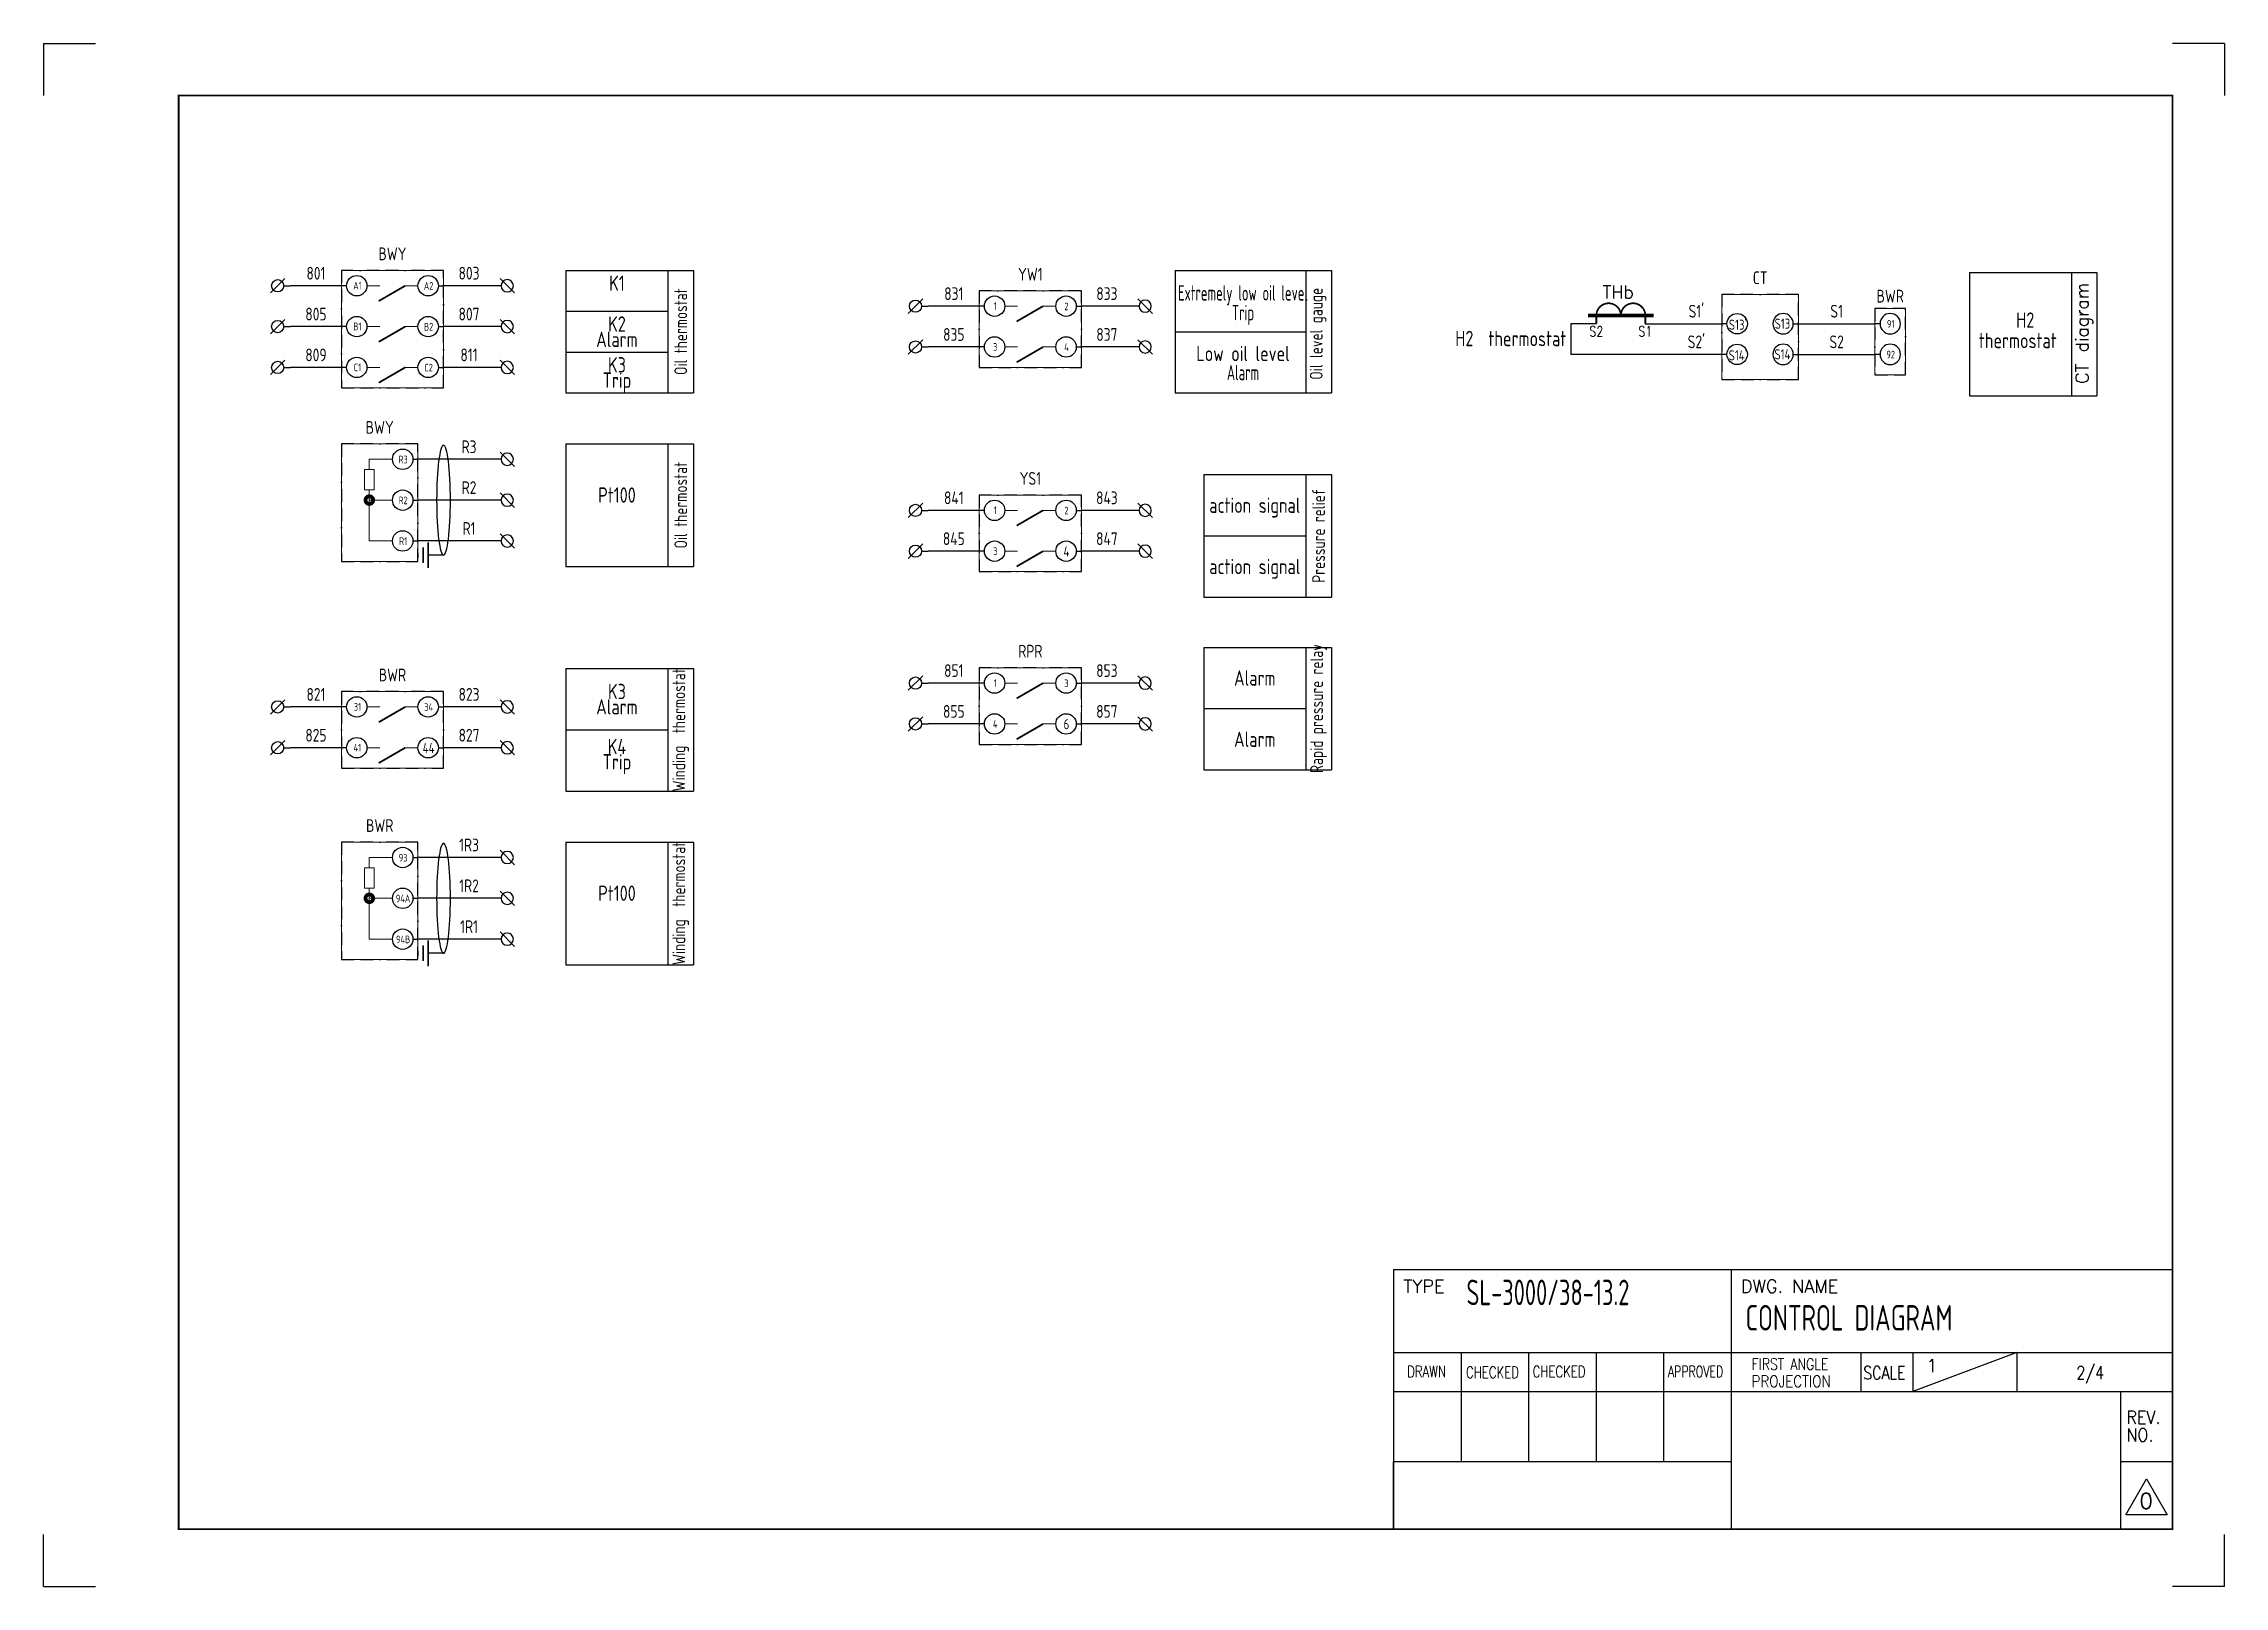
# Model space of a CAD drawing. Header units: millimetres. Extents: x 3839 to 6700, y -15967 to -14234.
# Drawn here: x 4293.8 to 4721.1, y -15966.7 to -15664.5 of the extents above; entities that cross this region are included whole.
import ezdxf
from ezdxf.enums import TextEntityAlignment as Align

# ---------------------------------------------------------------- set-up
doc = ezdxf.new("R2010")
doc.units = ezdxf.units.MM
doc.linetypes.add('BORDER', pattern=[1.75, 0.5, -0.25, 0.5, -0.25, 0, -0.25])
doc.layers.get('0').update_dxf_attribs({"lineweight": 15})
for name, color, linetype in [('1', 4, 'Continuous'), ('2', 3, 'Continuous'), ('CONNECT', 3, 'Continuous'), ('DIM', 1, 'Continuous'), ('LY_Partlib2', 7, 'Continuous'), ('LY_Symb2', 7, 'Continuous'), ('MXB', 4, 'Continuous'), ('TEXT', 7, 'Continuous')]:
    doc.layers.add(name, color=color, linetype=linetype)
doc.layers.add('paper', color=254, linetype='Continuous', plot=False)
doc.layers.add('铁心', color=3, linetype='Continuous', lineweight=0)
doc.styles.add('MY-GB', font='gbenor.shx', dxfattribs={"width": 0.9, "bigfont": 'gbcbig.shx'})
doc.styles.add('ROMANS', font='romans.shx', dxfattribs={"oblique": 5})
doc.styles.get("Standard").update_dxf_attribs({"font": 'txt', "bigfont": 'gbcbig.shx'})

msp = doc.modelspace()

# ---------------------------------------------------------------- texts
at = {"style": 'MY-GB'}
for s, width, p in [('K1', 0.9, (4406.11, -15711.4)), ('Extremely low oil level', 0.7, (4528.8, -15713.31)), ('K2', 0.9, (4406.11, -15719.4)), ('Trip', 0.7, (4528.8, -15717.17)), ('H2', 0.9, (4682.09, -15718.63)), ('Alarm', 0.9, (4406.11, -15722.4)), ('H2  thermostat  ', 0.9, (4582.73, -15722.24)), ('thermostat  ', 0.9, (4682.09, -15722.63)), ('K3', 0.9, (4406.11, -15727.4)), ('Low oil level', 0.9, (4528.8, -15725.17)), ('Trip', 0.9, (4406.11, -15730.4)), ('Alarm', 0.7, (4528.8, -15728.9)), ('Pt100', 0.9, (4406.11, -15752.9)), ('action signal', 0.9, (4531.11, -15754.9)), ('action signal', 0.9, (4531.11, -15766.9)), ('K3', 0.9, (4406.11, -15791.39)), ('Alarm', 0.9, (4531.11, -15788.74)), ('Alarm', 0.9, (4406.11, -15794.39)), ('Alarm', 0.9, (4531.11, -15800.74)), ('Trip', 0.9, (4406.11, -15805.16)), ('K4', 0.9, (4406.11, -15802.16)), ('Pt100', 0.9, (4406.11, -15830.9))]:
    msp.add_text(s, height=3, dxfattribs=dict(at, width=width)).set_placement(p, align=Align.MIDDLE_CENTER)
at = {"char_height": 2.5, "attachment_point": 5, "rotation": 90, "line_spacing_factor": 0.8}
for s, insert, width in [('{\\Fgbenor,gbcbig|c134;\\W0.9;Oil thermostat}', (4418.61, -15720.9), 24), ('{\\Fgbenor,gbcbig|c134;\\W0.9;Oil level gauge}', (4543.52, -15721.31), 19.3061), ('CT diagram', (4693.64, -15721.22), 126), ('{\\Fgbenor,gbcbig|c134;\\W0.9;Oil thermostat}', (4418.61, -15754.9), 24), ('{\\Fgbenor,gbcbig|c134;\\W0.9;Pressure relief }', (4543.61, -15760.9), 24), ('{\\Fgbenor,gbcbig|c134;\\W0.9;Rapid pressure relay}', (4543.61, -15794.74), 24), ('{\\Fgbenor,gbcbig|c134;\\W0.9;Winding  thermostat }', (4418.61, -15798.9), 24), ('{\\Fgbenor,gbcbig|c134;\\W0.9;Winding  thermostat }', (4418.61, -15832.9), 24)]:
    msp.add_mtext(s, dxfattribs=dict(at, insert=insert, width=width))
at = {"layer": '2', "style": 'ROMANS'}
for s, height, p in [('TYPE', 2.544, (4560.22, -15909.16)), ('DWG. NAME', 2.544, (4626.36, -15909.16)), ('1', 2.54, (4662.71, -15924.72))]:
    msp.add_text(s, height=height, dxfattribs=at).set_placement(p)
for s, height, width, p in [('DRAWN', 2.239, 0.75, (4560.96, -15925.73)), ('CHECKED', 2.239, 0.75, (4585.56, -15925.73)), ('APPROVED', 2.239, 0.7, (4612.08, -15925.73)), ('FIRST ANGLE', 2.2386, 0.8, (4628.47, -15924.27)), ('SCALE', 2.544, 0.8, (4650.34, -15926.12)), ('2/4', 2.544, 0.8, (4692.12, -15926.12)), ('CHECKED', 2.239, 0.75, (4572.51, -15925.87)), ('PROJECTION', 2.239, 0.86, (4628.47, -15927.63)), ('REV.', 2.544, 0.9, (4701.92, -15934.82)), ('NO.', 2.544, 0.9, (4701.92, -15938.29))]:
    msp.add_text(s, height=height, dxfattribs=dict(at, width=width)).set_placement(p)
at = {"layer": '2', "color": 4, "style": 'ROMANS'}
msp.add_text('0', height=3.05, dxfattribs=at).set_placement((4704.49, -15951.47))
at = {"layer": 'DIM', "color": 3, "style": 'MY-GB', "width": 0.9}
for s, p in [('801', (4347.12, -15710.7)), ('803', (4377.12, -15710.7)), ('831', (4472.12, -15714.7)), ('833', (4502.12, -15714.7)), ('805', (4347.12, -15718.7)), ('807', (4377.12, -15718.7)), ("S1'", (4617.64, -15718.14)), ('S1', (4645.14, -15718.14)), ('835', (4472.12, -15722.7)), ('837', (4502.12, -15722.7)), ("S2'", (4617.64, -15724.14)), ('S2', (4645.14, -15724.14)), ('809', (4347.12, -15726.7)), ('811', (4377.12, -15726.7)), ('R3', (4377.12, -15744.7)), ('R2', (4377.12, -15752.7)), ('841', (4472.12, -15754.7)), ('843', (4502.12, -15754.7)), ('R1', (4377.12, -15760.7)), ('845', (4472.12, -15762.7)), ('847', (4502.12, -15762.7)), ('851', (4472.12, -15788.54)), ('853', (4502.12, -15788.54)), ('821', (4347.12, -15793.2)), ('823', (4377.12, -15793.2)), ('855', (4472.12, -15796.54)), ('857', (4502.12, -15796.54)), ('825', (4347.12, -15801.2)), ('827', (4377.12, -15801.2)), ('1R3', (4377.12, -15822.7)), ('1R2', (4377.12, -15830.7)), ('1R1', (4377.12, -15838.7))]:
    msp.add_text(s, height=2.5, dxfattribs=at).set_placement(p, align=Align.CENTER)
at = {"layer": 'DIM', "color": 2, "style": 'MY-GB', "width": 0.9}
for s, height, p in [('A1', 1.5, (4355.25, -15711.89)), ('A2', 1.5, (4369.2, -15711.94)), ('1', 1.5, (4480.25, -15715.89)), ('2', 1.5, (4494.2, -15715.94)), ("S13'", 2, (4625.77, -15719.33)), ('S13', 2, (4634.51, -15719.33)), ('B1', 1.5, (4355.25, -15719.89)), ('B2', 1.5, (4369.2, -15719.94)), ('91', 1.5, (4655.72, -15719.38)), ('3', 1.5, (4480.25, -15723.89)), ('4', 1.5, (4494.2, -15723.94)), ("S14'", 2, (4625.77, -15725.33)), ('S14', 2, (4634.51, -15725.33)), ('92', 1.5, (4655.72, -15725.38)), ('C1', 1.5, (4355.25, -15727.89)), ('C2', 1.5, (4369.2, -15727.94)), ('R3', 1.5, (4364.2, -15745.94)), ('R2', 1.5, (4364.2, -15753.94)), ('1', 1.5, (4480.25, -15755.89)), ('2', 1.5, (4494.2, -15755.94)), ('R1', 1.5, (4364.2, -15761.94)), ('3', 1.5, (4480.25, -15763.89)), ('4', 2, (4494.2, -15763.94)), ('1', 1.5, (4480.25, -15789.73)), ('3', 1.5, (4494.2, -15789.78)), ('31', 1.5, (4355.25, -15794.39)), ('34', 1.5, (4369.2, -15794.44)), ('4', 1.5, (4480.25, -15797.73)), ('6', 2, (4494.2, -15797.78)), ('41', 1.5, (4355.25, -15802.39)), ('44', 2, (4369.2, -15802.44)), ('93', 1.5, (4364.2, -15823.94)), ('94A', 1.5, (4364.2, -15831.94)), ('94B', 1.5, (4364.2, -15839.94))]:
    msp.add_text(s, height=height, dxfattribs=at).set_placement(p, align=Align.MIDDLE)
at = {"layer": 'DIM', "color": 2, "width": 0.8}
for s, p in [('S2', (4598.04, -15719.84)), ('S1', (4607.64, -15719.84))]:
    msp.add_text(s, height=2, dxfattribs=at).set_placement(p, align=Align.TOP_CENTER)
at = {"layer": 'DIM', "char_height": 2.5, "attachment_point": 8, "style": 'MY-GB'}
for s, insert in [('BWY', (4362.12, -15706.9)), ('YW1', (4487.12, -15710.9)), ('CT', (4630.14, -15711.59)), ('BWR', (4655.64, -15715.19)), ('BWY', (4359.62, -15740.9)), ('YS1', (4487.12, -15750.9)), ('RPR', (4487.12, -15784.74)), ('BWR', (4362.12, -15789.4)), ('BWR', (4359.62, -15818.9))]:
    msp.add_mtext(s, dxfattribs=dict(at, insert=insert))
at = {"layer": 'DIM', "insert": (4602.32, -15714.38), "char_height": 2.5, "attachment_point": 8}
msp.add_mtext('THb', dxfattribs=at)
at = {"layer": 'MXB', "style": 'MY-GB'}
for s, width, p in [('SL-3000/38-13.2', 0.75, (4572.6, -15911.6)), ('CONTROL DIAGRAM', 0.8, (4627.27, -15916.57))]:
    msp.add_text(s, height=5, dxfattribs=dict(at, width=width)).set_placement(p)

# ---------------------------------------------------------------- blocks, each defined once
blk = doc.blocks.new('SYMB2_S_PWF14')
blk.add_line((1, 0), (0, 0))
blk.add_circle((3, 0), 2)
blk = doc.blocks.new('SYMB2_S_PWF13')
blk.add_line((-1, 0), (0, 0))
blk.add_circle((-3, 0), 2)
blk = doc.blocks.new('SYMB2_S_PWF3')
for p, q in [((-1.09, 1.41), (-3.91, -1.41)), ((-1.3, 0), (0, 0))]:
    blk.add_line(p, q)
blk.add_circle((-2.5, 0), 1.2)
blk = doc.blocks.new('SYMB2_S_PWF21')
for p, q in [((1.3, 0), (0, 0)), ((3.91, 1.41), (1.09, -1.41))]:
    blk.add_line(p, q)
blk.add_circle((2.5, 0), 1.2)
blk = doc.blocks.new('SYMB2_S_PWF4')
at = {"color": 7}
for p, q in [((-5, -0.5), (-5, 0.5)), ((-4, -1.5), (-4, 1.5)), ((-3, -2.5), (-3, 2.5)), ((0, 0), (-3, 0))]:
    blk.add_line(p, q, dxfattribs=at)
at = {"color": 7, "const_width": 0.3}
for points in [[(-5, 0.5), (-5, -0.5)], [(-4, 1.5), (-4, -1.5)], [(-3, 2.5), (-3, -2.5)]]:
    blk.add_lwpolyline(points, dxfattribs=at)
blk = doc.blocks.new('SYMB2_M_PWF26')
at = {"color": 7, "const_width": 0.7}
blk.add_lwpolyline([(-1.67, 1.67), (11.67, 1.67)], dxfattribs=at)
at = {"color": 7, "const_width": 0.35}
for points in [[(0, 0), (0, 1.67, -1), (5, 1.67, -2.414214)], [(5, 1.67, -1), (10, 1.67), (10, 0)]]:
    blk.add_lwpolyline(points, format="xyb", dxfattribs=at)

# ---------------------------------------------------------------- linework, layer by layer
at = {"color": 7}
for p, q in [((4357.12, -15711.9), (4359.62, -15711.9)), ((4367.12, -15711.9), (4364.62, -15711.9)), ((4482.12, -15715.9), (4484.62, -15715.9)), ((4492.12, -15715.9), (4489.62, -15715.9)), ((4357.12, -15719.9), (4359.62, -15719.9)), ((4367.12, -15719.9), (4364.62, -15719.9)), ((4482.12, -15723.9), (4484.62, -15723.9)), ((4492.12, -15723.9), (4489.62, -15723.9)), ((4357.12, -15727.9), (4359.62, -15727.9)), ((4367.12, -15727.9), (4364.62, -15727.9)), ((4362.12, -15745.9), (4359.62, -15745.9)), ((4362.12, -15753.9), (4357.58, -15753.9)), ((4482.12, -15755.9), (4484.62, -15755.9)), ((4492.12, -15755.9), (4489.62, -15755.9)), ((4362.12, -15761.9), (4357.58, -15761.9)), ((4482.12, -15763.9), (4484.62, -15763.9)), ((4492.12, -15763.9), (4489.62, -15763.9)), ((4482.12, -15789.74), (4484.62, -15789.74)), ((4492.12, -15789.74), (4489.62, -15789.74)), ((4357.12, -15794.4), (4359.62, -15794.4)), ((4367.12, -15794.4), (4364.62, -15794.4)), ((4482.12, -15797.74), (4484.62, -15797.74)), ((4492.12, -15797.74), (4489.62, -15797.74)), ((4357.12, -15802.4), (4359.62, -15802.4)), ((4367.12, -15802.4), (4364.62, -15802.4)), ((4362.12, -15823.9), (4359.62, -15823.9)), ((4362.12, -15831.9), (4357.58, -15831.9)), ((4362.12, -15839.9), (4357.58, -15839.9))]:
    msp.add_line(p, q, dxfattribs=at)
at = {"ltscale": 10}
for p, q in [((4357.58, -15745.9), (4357.58, -15747.9)), ((4357.58, -15745.9), (4359.62, -15745.9)), ((4357.58, -15751.9), (4357.58, -15761.9)), ((4357.58, -15823.9), (4357.58, -15825.9)), ((4357.58, -15823.9), (4359.62, -15823.9)), ((4357.58, -15829.9), (4357.58, -15839.9))]:
    msp.add_line(p, q, dxfattribs=at)
for points in [[(4352.12, -15708.9), (4372.12, -15708.9), (4372.12, -15731.9), (4352.12, -15731.9)], [(4477.12, -15712.9), (4497.12, -15712.9), (4497.12, -15727.9), (4477.12, -15727.9)], [(4622.64, -15713.59), (4637.64, -15713.59), (4637.64, -15730.3), (4622.64, -15730.3)], [(4652.64, -15716.34), (4658.64, -15716.34), (4658.64, -15729.34), (4652.64, -15729.34)], [(4352.12, -15742.9), (4367.12, -15742.9), (4367.12, -15765.9), (4352.12, -15765.9)], [(4477.12, -15752.9), (4497.12, -15752.9), (4497.12, -15767.9), (4477.12, -15767.9)], [(4477.12, -15786.74), (4497.12, -15786.74), (4497.12, -15801.74), (4477.12, -15801.74)], [(4352.12, -15791.4), (4372.12, -15791.4), (4372.12, -15806.4), (4352.12, -15806.4)], [(4352.12, -15820.9), (4367.12, -15820.9), (4367.12, -15843.9), (4352.12, -15843.9)]]:
    msp.add_lwpolyline(points, close=True)
at = {"color": 7, "const_width": 0.35}
for points in [[(4364.62, -15711.9), (4359.43, -15714.9)], [(4489.62, -15715.9), (4484.43, -15718.9)], [(4364.62, -15719.9), (4359.43, -15722.9)], [(4489.62, -15723.9), (4484.43, -15726.9)], [(4364.62, -15727.9), (4359.43, -15730.9)], [(4489.62, -15755.9), (4484.43, -15758.9)], [(4489.62, -15763.9), (4484.43, -15766.9)], [(4489.62, -15789.74), (4484.43, -15792.74)], [(4364.62, -15794.4), (4359.43, -15797.4)], [(4489.62, -15797.74), (4484.43, -15800.74)], [(4364.62, -15802.4), (4359.43, -15805.4)]]:
    msp.add_lwpolyline(points, dxfattribs=at)
at = {"ltscale": 10}
for points in [[(4358.53, -15747.9), (4356.64, -15747.9), (4356.64, -15751.9), (4358.53, -15751.9)], [(4358.53, -15825.9), (4356.64, -15825.9), (4356.64, -15829.9), (4358.53, -15829.9)]]:
    msp.add_lwpolyline(points, close=True, dxfattribs=at)
for points in [[(4357.21, -15753.9, 1.5, 1.5, 1), (4357.96, -15753.9, 1.5, 1.5, 1)], [(4357.21, -15831.9, 1.5, 1.5, 1), (4357.96, -15831.9, 1.5, 1.5, 1)]]:
    msp.add_lwpolyline(points, format="xyseb", close=True)
at = {"layer": '1', "const_width": 0.356}
msp.add_lwpolyline([(4320.21, -15955.49), (4710.94, -15955.49), (4710.94, -15674.65), (4320.21, -15674.65), (4320.21, -15955.49)], dxfattribs=at)
at = {"layer": '2'}
for p, q in [((4558.31, -15904.61), (4710.94, -15904.61)), ((4558.31, -15904.61), (4558.31, -15955.49)), ((4624.45, -15904.61), (4624.45, -15955.49)), ((4558.31, -15920.89), (4710.94, -15920.89)), ((4571.54, -15920.89), (4571.54, -15942.23)), ((4584.77, -15920.89), (4584.77, -15942.23)), ((4598, -15920.89), (4598, -15942.23)), ((4611.22, -15920.89), (4611.22, -15942.23)), ((4649.89, -15920.89), (4649.89, -15928.52)), ((4680.42, -15920.89), (4660.06, -15928.52)), ((4660.06, -15920.89), (4660.06, -15928.52)), ((4680.42, -15920.89), (4680.42, -15928.52)), ((4558.31, -15928.52), (4624.45, -15928.52)), ((4624.45, -15928.52), (4710.94, -15928.52)), ((4700.77, -15928.52), (4700.77, -15955.49)), ((4558.31, -15942.23), (4624.45, -15942.23)), ((4558.31, -15955.46), (4558.31, -15942.23)), ((4700.77, -15942.23), (4710.94, -15942.23)), ((4701.78, -15952.69), (4705.85, -15945.64)), ((4705.85, -15945.64), (4709.92, -15952.69)), ((4709.92, -15952.69), (4701.78, -15952.69))]:
    msp.add_line(p, q, dxfattribs=at)
at = {"layer": 'CONNECT', "color": 3}
for p, q in [((4352.12, -15711.9), (4342.12, -15711.9)), ((4382.12, -15711.9), (4372.12, -15711.9)), ((4477.12, -15715.9), (4467.12, -15715.9)), ((4507.12, -15715.9), (4497.12, -15715.9)), ((4352.12, -15719.9), (4342.12, -15719.9)), ((4382.12, -15719.9), (4372.12, -15719.9)), ((4598.04, -15719.34), (4593.04, -15719.34)), ((4593.04, -15719.34), (4593.04, -15725.34)), ((4607.64, -15719.34), (4622.64, -15719.34)), ((4637.64, -15719.34), (4652.64, -15719.34)), ((4477.12, -15723.9), (4467.12, -15723.9)), ((4507.12, -15723.9), (4497.12, -15723.9)), ((4622.64, -15725.34), (4593.04, -15725.34)), ((4637.64, -15725.34), (4652.64, -15725.34)), ((4352.12, -15727.9), (4342.12, -15727.9)), ((4382.12, -15727.9), (4372.12, -15727.9)), ((4382.12, -15745.9), (4367.12, -15745.9)), ((4382.12, -15753.9), (4367.12, -15753.9)), ((4477.12, -15755.9), (4467.12, -15755.9)), ((4507.12, -15755.9), (4497.12, -15755.9)), ((4382.12, -15761.9), (4367.12, -15761.9)), ((4477.12, -15763.9), (4467.12, -15763.9)), ((4507.12, -15763.9), (4497.12, -15763.9)), ((4477.12, -15789.74), (4467.12, -15789.74)), ((4507.12, -15789.74), (4497.12, -15789.74)), ((4352.12, -15794.4), (4342.12, -15794.4)), ((4382.12, -15794.4), (4372.12, -15794.4)), ((4477.12, -15797.74), (4467.12, -15797.74)), ((4507.12, -15797.74), (4497.12, -15797.74)), ((4352.12, -15802.4), (4342.12, -15802.4)), ((4382.12, -15802.4), (4372.12, -15802.4)), ((4382.12, -15823.9), (4367.12, -15823.9)), ((4382.12, -15831.9), (4367.12, -15831.9)), ((4382.12, -15839.9), (4367.12, -15839.9))]:
    msp.add_line(p, q, dxfattribs=at)
at = {"layer": 'LY_Partlib2'}
for p, q in [((4396.11, -15708.9), (4396.11, -15732.9)), ((4396.11, -15708.9), (4421.11, -15708.9)), ((4416.11, -15708.9), (4416.11, -15732.9)), ((4421.11, -15708.9), (4421.11, -15732.9)), ((4515.53, -15708.9), (4515.53, -15732.9)), ((4515.53, -15708.9), (4546.11, -15708.9)), ((4541.11, -15708.9), (4541.11, -15732.9)), ((4546.11, -15708.9), (4546.11, -15732.9)), ((4671.14, -15709.34), (4671.14, -15733.47)), ((4671.14, -15709.34), (4696.14, -15709.34)), ((4691.14, -15709.34), (4691.14, -15733.47)), ((4696.14, -15709.34), (4696.14, -15733.47)), ((4396.11, -15716.9), (4416.11, -15716.9)), ((4515.53, -15720.9), (4541.11, -15720.9)), ((4396.11, -15724.9), (4416.11, -15724.9)), ((4396.11, -15732.9), (4421.11, -15732.9)), ((4396.11, -15732.9), (4416.11, -15732.9)), ((4515.53, -15732.9), (4546.11, -15732.9)), ((4671.14, -15733.47), (4696.14, -15733.47)), ((4396.11, -15742.9), (4396.11, -15766.9)), ((4396.11, -15742.9), (4421.11, -15742.9)), ((4416.11, -15742.9), (4416.11, -15766.9)), ((4421.11, -15742.9), (4421.11, -15766.9)), ((4521.11, -15748.9), (4521.11, -15772.9)), ((4521.11, -15748.9), (4546.11, -15748.9)), ((4541.11, -15748.9), (4541.11, -15772.9)), ((4546.11, -15748.9), (4546.11, -15772.9)), ((4521.11, -15760.9), (4541.11, -15760.9)), ((4396.11, -15766.9), (4421.11, -15766.9)), ((4521.11, -15772.9), (4546.11, -15772.9)), ((4521.11, -15782.74), (4521.11, -15806.74)), ((4521.11, -15782.74), (4546.11, -15782.74)), ((4541.11, -15782.74), (4541.11, -15806.74)), ((4546.11, -15782.74), (4546.11, -15806.74)), ((4396.11, -15786.9), (4396.11, -15810.9)), ((4396.11, -15786.9), (4421.11, -15786.9)), ((4416.11, -15786.9), (4416.11, -15810.9)), ((4421.11, -15786.9), (4421.11, -15810.9)), ((4521.11, -15794.74), (4541.11, -15794.74)), ((4396.11, -15798.9), (4416.11, -15798.9)), ((4521.11, -15806.74), (4546.11, -15806.74)), ((4396.11, -15810.9), (4421.11, -15810.9)), ((4396.11, -15820.9), (4396.11, -15844.9)), ((4396.11, -15820.9), (4421.11, -15820.9)), ((4416.11, -15820.9), (4416.11, -15844.9)), ((4421.11, -15820.9), (4421.11, -15844.9)), ((4396.11, -15844.9), (4421.11, -15844.9))]:
    msp.add_line(p, q, dxfattribs=at)
at = {"layer": 'LY_Partlib2', "color": 4, "linetype": 'BORDER', "ltscale": 5}
for points in [[(4352.12, -15731.9), (4372.12, -15731.9), (4372.12, -15708.9), (4352.12, -15708.9), (4352.12, -15731.9)], [(4477.12, -15727.9), (4497.12, -15727.9), (4497.12, -15712.9), (4477.12, -15712.9), (4477.12, -15727.9)], [(4622.64, -15730.3), (4637.64, -15730.3), (4637.64, -15713.59), (4622.64, -15713.59), (4622.64, -15730.3)], [(4652.64, -15729.34), (4658.64, -15729.34), (4658.64, -15716.34), (4652.64, -15716.34), (4652.64, -15729.34)], [(4352.12, -15765.9), (4367.12, -15765.9), (4367.12, -15742.9), (4352.12, -15742.9), (4352.12, -15765.9)], [(4477.12, -15767.9), (4497.12, -15767.9), (4497.12, -15752.9), (4477.12, -15752.9), (4477.12, -15767.9)], [(4477.12, -15801.74), (4497.12, -15801.74), (4497.12, -15786.74), (4477.12, -15786.74), (4477.12, -15801.74)], [(4352.12, -15806.4), (4372.12, -15806.4), (4372.12, -15791.4), (4352.12, -15791.4), (4352.12, -15806.4)], [(4352.12, -15843.9), (4367.12, -15843.9), (4367.12, -15820.9), (4352.12, -15820.9), (4352.12, -15843.9)]]:
    msp.add_lwpolyline(points, dxfattribs=at)
at = {"layer": 'paper'}
for p, q in [((4293.75, -15664.47), (4293.75, -15674.65)), ((4293.75, -15664.47), (4303.93, -15664.47)), ((4721.12, -15664.47), (4710.94, -15664.47)), ((4721.12, -15664.47), (4721.12, -15674.65)), ((4293.75, -15966.68), (4293.75, -15956.51)), ((4721.12, -15966.68), (4721.12, -15956.51)), ((4293.75, -15966.68), (4303.93, -15966.68)), ((4721.12, -15966.68), (4710.94, -15966.68))]:
    msp.add_line(p, q, dxfattribs=at)
at = {"layer": 'TEXT', "extrusion": (0, 0, -1)}
for centre in [(4372.12, -15753.9), (4372.12, -15831.9)]:
    msp.add_ellipse(centre, major_axis=(0, -10.77), ratio=0.12482, dxfattribs=at)
at = {"layer": '铁心'}
msp.add_lwpolyline([(4621.27, -15904.61), (4710.94, -15904.61), (4710.94, -15909.87)], dxfattribs=at)

# ---------------------------------------------------------------- block references
at = {"layer": 'LY_Symb2', "color": 3}
for name, p in [('SYMB2_S_PWF14', (4352.12, -15711.9)), ('SYMB2_S_PWF13', (4372.12, -15711.9)), ('SYMB2_S_PWF3', (4342.12, -15711.9)), ('SYMB2_S_PWF14', (4477.12, -15715.9)), ('SYMB2_S_PWF13', (4497.12, -15715.9)), ('SYMB2_S_PWF14', (4352.12, -15719.9)), ('SYMB2_S_PWF13', (4372.12, -15719.9)), ('SYMB2_S_PWF3', (4467.12, -15715.9)), ('SYMB2_S_PWF14', (4622.64, -15719.34)), ('SYMB2_S_PWF3', (4342.12, -15719.9)), ('SYMB2_S_PWF3', (4467.12, -15723.9)), ('SYMB2_S_PWF14', (4477.12, -15723.9)), ('SYMB2_S_PWF13', (4497.12, -15723.9)), ('SYMB2_S_PWF3', (4342.12, -15727.9)), ('SYMB2_S_PWF14', (4352.12, -15727.9)), ('SYMB2_S_PWF13', (4372.12, -15727.9)), ('SYMB2_S_PWF14', (4622.64, -15725.34)), ('SYMB2_S_PWF13', (4367.12, -15745.9)), ('SYMB2_S_PWF13', (4367.12, -15753.9)), ('SYMB2_S_PWF3', (4467.12, -15755.9)), ('SYMB2_S_PWF14', (4477.12, -15755.9)), ('SYMB2_S_PWF13', (4497.12, -15755.9)), ('SYMB2_S_PWF13', (4367.12, -15761.9)), ('SYMB2_S_PWF3', (4467.12, -15763.9)), ('SYMB2_S_PWF14', (4477.12, -15763.9)), ('SYMB2_S_PWF13', (4497.12, -15763.9)), ('SYMB2_S_PWF3', (4467.12, -15789.74)), ('SYMB2_S_PWF14', (4477.12, -15789.74)), ('SYMB2_S_PWF13', (4497.12, -15789.74)), ('SYMB2_S_PWF3', (4342.12, -15794.4)), ('SYMB2_S_PWF14', (4352.12, -15794.4)), ('SYMB2_S_PWF13', (4372.12, -15794.4)), ('SYMB2_S_PWF3', (4467.12, -15797.74)), ('SYMB2_S_PWF14', (4477.12, -15797.74)), ('SYMB2_S_PWF13', (4497.12, -15797.74)), ('SYMB2_S_PWF3', (4342.12, -15802.4)), ('SYMB2_S_PWF14', (4352.12, -15802.4)), ('SYMB2_S_PWF13', (4372.12, -15802.4)), ('SYMB2_S_PWF13', (4367.12, -15823.9)), ('SYMB2_S_PWF13', (4367.12, -15831.9)), ('SYMB2_S_PWF13', (4367.12, -15839.9))]:
    msp.add_blockref(name, p, dxfattribs=at)
at = {"layer": 'LY_Symb2', "color": 3, "xscale": -1}
for name, p in [('SYMB2_S_PWF14', (4637.64, -15719.34)), ('SYMB2_S_PWF13', (4652.64, -15719.34)), ('SYMB2_S_PWF14', (4637.64, -15725.34)), ('SYMB2_S_PWF13', (4652.64, -15725.34))]:
    msp.add_blockref(name, p, dxfattribs=at)
at = {"layer": 'TEXT', "xscale": -1, "rotation": 180}
for p in [(4382.12, -15711.9), (4507.12, -15715.9), (4382.12, -15719.9), (4507.12, -15723.9), (4382.12, -15727.9), (4382.12, -15745.9), (4382.12, -15753.9), (4507.12, -15755.9), (4382.12, -15761.9), (4507.12, -15763.9), (4507.12, -15789.74), (4382.12, -15794.4), (4507.12, -15797.74), (4382.12, -15802.4), (4382.12, -15823.9), (4382.12, -15831.9), (4382.12, -15839.9)]:
    msp.add_blockref('SYMB2_S_PWF21', p, dxfattribs=at)
at = {"layer": 'TEXT', "xscale": 0.9600000000000364, "yscale": 0.9600000000000364, "zscale": 0.9600000000000364}
msp.add_blockref('SYMB2_M_PWF26', (4598.04, -15719.34), dxfattribs=at)
at = {"layer": 'TEXT', "rotation": 359.9999984647682}
for p in [(4372.12, -15764.67), (4372.12, -15842.67)]:
    msp.add_blockref('SYMB2_S_PWF4', p, dxfattribs=at)

msp.set_redraw_order([(e.dxf.handle, doc.entitydb.next_handle()) for e in msp.query("TEXT MTEXT ATTDEF DIMENSION ARC_DIMENSION")])  # texts and dimensions are drawn at this point

doc.saveas('drawing.dxf')
